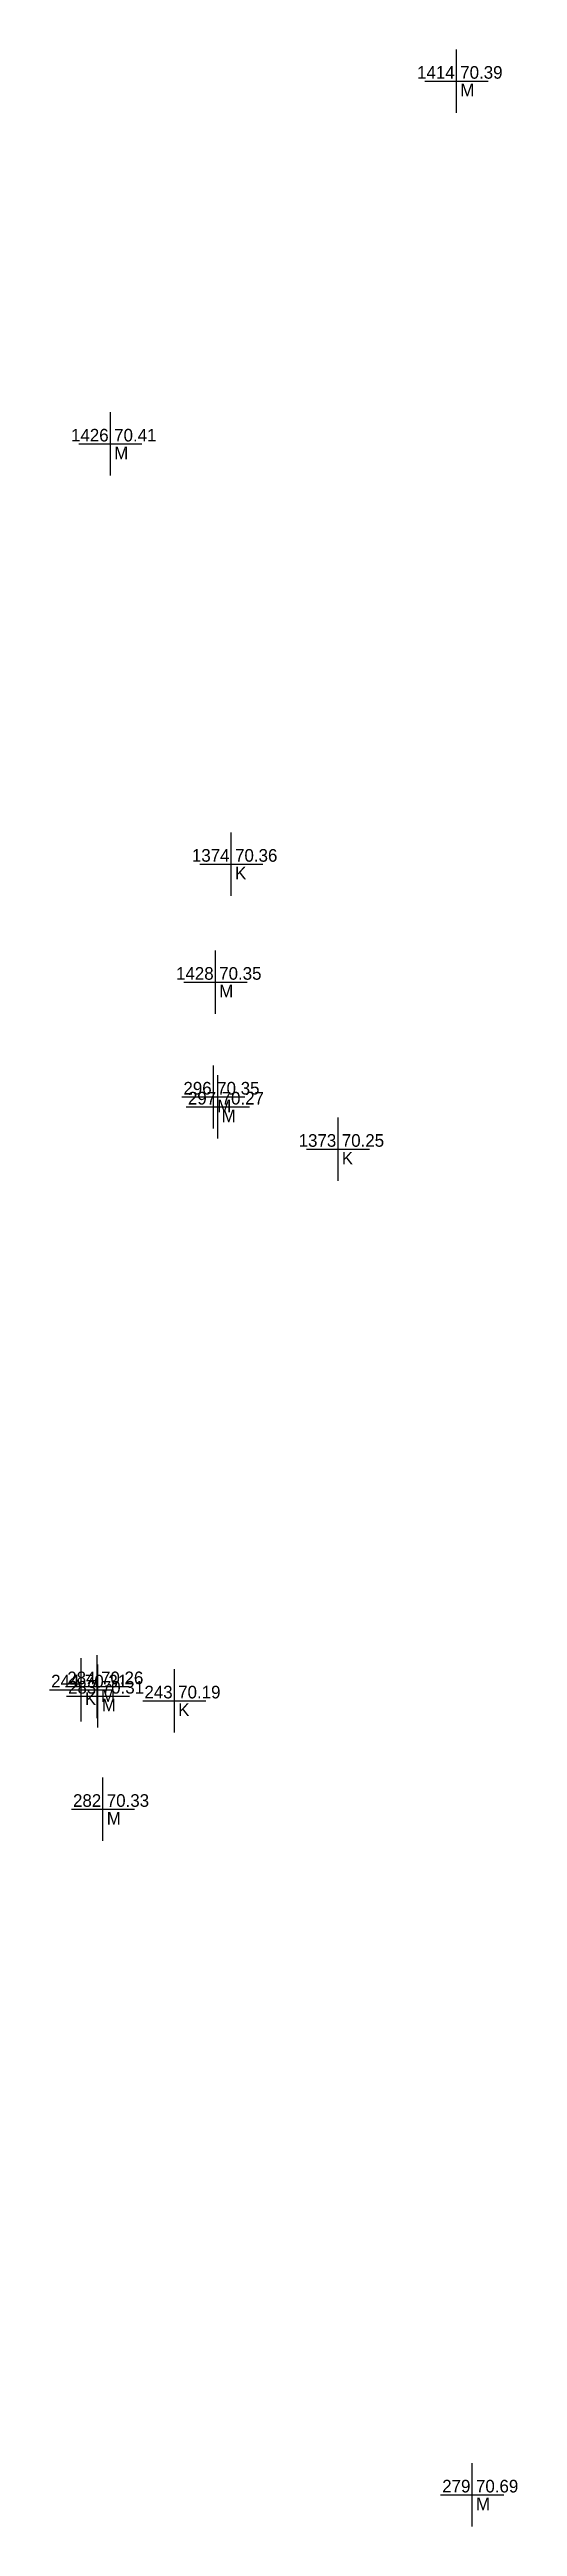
# Model space of a CAD drawing. Header units: metres. Extents: x 152719 to 152886, y 6408449 to 6408667.
# Drawn here: x 152821.04 to 152828.45, y 6408584.85 to 6408624.05 of the extents above; entities that cross this region are included whole.
import ezdxf
from ezdxf.enums import TextEntityAlignment as Align

# ---------------------------------------------------------------- set-up
doc = ezdxf.new("R2010")
doc.units = ezdxf.units.M
doc.header["$PDMODE"] = 2
doc.header["$PDSIZE"] = 0.5
for name, color, linetype in [('K', 7, 'Continuous'), ('M', 7, 'Continuous'), ('pntdesc', 1, 'Continuous'), ('pntelev', 2, 'Continuous'), ('pntno', 3, 'Continuous')]:
    doc.layers.add(name, color=color, linetype=linetype)

# ---------------------------------------------------------------- blocks, each defined once
blk = doc.blocks.new('meas')
at = {"color": 0}
blk.add_point((0, 0), dxfattribs=at)
at = {"layer": 'pntdesc'}
blk.add_attdef('PNTDESC', text='', height=1, dxfattribs=at).set_placement((0.3, -0.21), align=Align.TOP_LEFT)
at = {"layer": 'pntelev'}
blk.add_attdef('PNTELEV', (0.3, 0.19), '', height=1, dxfattribs=at)
at = {"layer": 'pntno'}
blk.add_attdef('PNTNO', text='', height=1, dxfattribs=at).set_placement((-0.14, 0.19), align=Align.RIGHT)

msp = doc.modelspace()

# ---------------------------------------------------------------- block references
at = {"layer": 'K', "xscale": 0.2, "yscale": 0.2, "zscale": 0.2}
for p, values in [((152823.917, 6408611.157, 70.359), {'PNTNO': '1374', 'PNTELEV': '70.36', 'PNTDESC': 'K'}), ((152825.606, 6408606.645, 70.247), {'PNTNO': '1373', 'PNTELEV': '70.25', 'PNTDESC': 'K'}), ((152821.541, 6408598.088, 70.307), {'PNTNO': '244', 'PNTELEV': '70.31', 'PNTDESC': 'K'}), ((152823.017, 6408597.914, 70.186), {'PNTNO': '243', 'PNTELEV': '70.19', 'PNTDESC': 'K'})]:
    msp.add_blockref('meas', p, dxfattribs=at).add_auto_attribs(values)
at = {"layer": 'M', "xscale": 0.2, "yscale": 0.2, "zscale": 0.2}
for p, values in [((152827.48, 6408623.55, 70.389), {'PNTNO': '1414', 'PNTELEV': '70.39', 'PNTDESC': 'M'}), ((152822.004, 6408617.808, 70.407), {'PNTNO': '1426', 'PNTELEV': '70.41', 'PNTDESC': 'M'}), ((152823.666, 6408609.289, 70.348), {'PNTNO': '1428', 'PNTELEV': '70.35', 'PNTDESC': 'M'}), ((152823.634, 6408607.472, 70.347), {'PNTNO': '296', 'PNTELEV': '70.35', 'PNTDESC': 'M'}), ((152823.705, 6408607.314, 70.273), {'PNTNO': '297', 'PNTELEV': '70.27', 'PNTDESC': 'M'}), ((152821.796, 6408598.139, 70.264), {'PNTNO': '284', 'PNTELEV': '70.26', 'PNTDESC': 'M'}), ((152821.808, 6408597.99, 70.312), {'PNTNO': '283', 'PNTELEV': '70.31', 'PNTDESC': 'M'}), ((152821.887, 6408596.198, 70.335), {'PNTNO': '282', 'PNTELEV': '70.33', 'PNTDESC': 'M'}), ((152827.729, 6408585.346, 70.692), {'PNTNO': '279', 'PNTELEV': '70.69', 'PNTDESC': 'M'})]:
    msp.add_blockref('meas', p, dxfattribs=at).add_auto_attribs(values)

doc.saveas('drawing.dxf')
